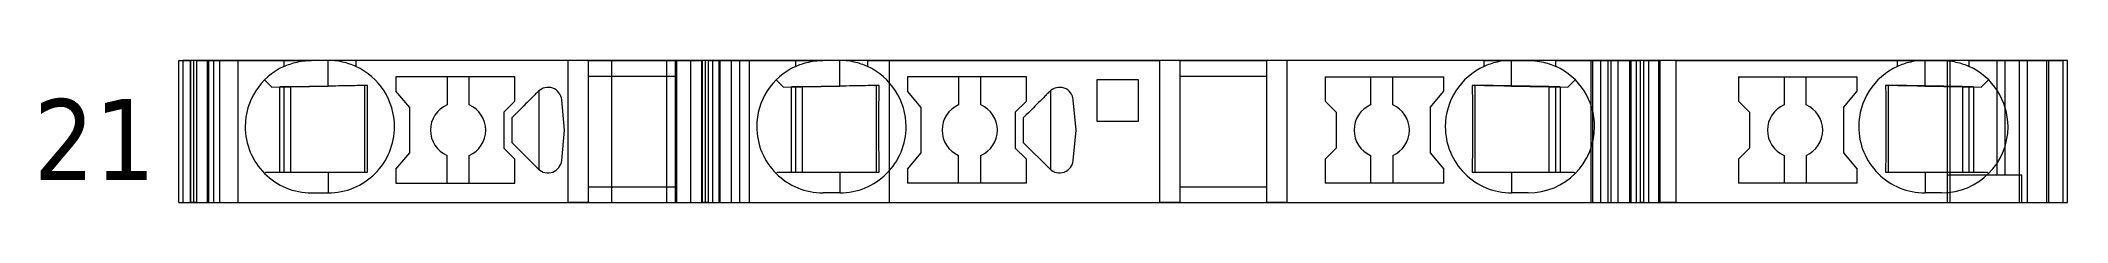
# Model space of a CAD drawing. Header units: millimetres. Extents: x 0 to 2100, y 0 to 1485.
# Drawn here: x 1201.8 to 1275.2, y 497.3 to 502.5 of the extents above; entities that cross this region are included whole.
import ezdxf
from ezdxf.enums import TextEntityAlignment as Align

# ---------------------------------------------------------------- set-up
doc = ezdxf.new("R2010")
doc.units = ezdxf.units.MM
for name, color, linetype, lineweight in [('EPLAN201', 7, 'Continuous', 5), ('EPLAN309', 5, 'Continuous', 5), ('EPLAN310', 5, 'Continuous', 5), ('EPLAN400', 5, 'Continuous', 5), ('EPLAN440', 73, 'Continuous', 5), ('EPLAN451', 7, 'Continuous', 5), ('EPLAN452', 7, 'Continuous', 5), ('EPLAN453', 7, 'Continuous', 5), ('EPLAN493', 5, 'Continuous', 5), ('EPLAN500', 7, 'Continuous', 5), ('EPLAN501', 7, 'Continuous', 5), ('EPLAN502', 7, 'Continuous', 5), ('EPLAN503', 7, 'Continuous', 5), ('EPLAN504', 7, 'Continuous', 5), ('MAIN-1', 7, 'Continuous', 5), ('MAIN-2', 7, 'Continuous', 5)]:
    doc.layers.add(name, color=color, linetype=linetype, lineweight=lineweight)
doc.styles.add('Tahoma', font='')
doc.styles.get('Tahoma').set_extended_font_data('Tahoma')

# ---------------------------------------------------------------- blocks, each defined once
blk = doc.blocks.new('EPLSYM_LibrarySPECIAL_Symbol12_Variant0_Placement8_44')
at = {"layer": 'EPLAN309', "lineweight": 13, "ltscale": 20}
blk.add_lwpolyline([(0, -5.15), (68.15, -5.15), (68.15, 0), (0, 0)], close=True, dxfattribs=at)
at = {"layer": 'EPLAN493', "color": 5, "style": 'Tahoma'}
blk.add_attdef('17_20450', text='', height=2.93475, dxfattribs=at).set_placement((0, -27.293475), align=Align.MIDDLE_RIGHT)
blk = doc.blocks.new('EPLFRAME')
at = {"layer": 'EPLAN201', "linetype": 'Continuous', "lineweight": 25, "ltscale": 4}
for p, q in [((210, 1485), (210, 1460)), ((420, 1485), (420, 1460)), ((630, 1485), (630, 1460)), ((840, 1485), (840, 1460)), ((1050, 1485), (1050, 1460)), ((1260, 1485), (1260, 1460)), ((1470, 1485), (1470, 1460)), ((1680, 1485), (1680, 1460)), ((1890, 1485), (1890, 1460)), ((100, 0), (100, 80)), ((200, 0), (200, 80)), ((360, 0), (360, 80)), ((500, 0), (500, 80)), ((1150, 0), (1150, 80)), ((1500, 0), (1500, 80)), ((1850, 80), (1850, 40)), ((0, 60), (500, 60)), ((2100, 60), (1850, 60)), ((0, 40), (500, 40)), ((1500, 40), (2100, 40)), ((1655, 0), (1655, 40)), ((2000, 0), (2000, 40)), ((0, 20), (920, 20)), ((710, 0), (710, 20)), ((2000, 20), (2100, 20))]:
    blk.add_line(p, q, dxfattribs=at)
at = {"layer": 'EPLAN201', "linetype": 'Continuous', "lineweight": 35, "ltscale": 4}
for p, q in [((0, 1460), (2100, 1460)), ((0, 80), (2100, 80)), ((300, 0), (300, 80)), ((920, 0), (920, 80))]:
    blk.add_line(p, q, dxfattribs=at)
blk.add_lwpolyline([(0, 0), (2100, 0), (2100, 1485), (0, 1485)], close=True, dxfattribs=at)
at = {"layer": 'EPLAN201', "color": 7, "style": 'Tahoma'}
for s, height, p in [('Date', 8.127, (305, 65)), ('=', 9.03, (1855, 65)), ('Ed.', 8.127, (305, 45)), ('+', 9.03, (1855, 45)), ('Appr.', 8.127, (305, 25)), ('Page', 8.127, (2005, 25)), ('Modification', 8.127, (5, 5)), ('Original', 8.127, (305, 5)), ('Replacement of', 8.127, (505, 5)), ('Replaced by', 8.127, (715, 5)), ('Date', 8.127, (105, 5)), ('Name', 8.127, (205, 5)), ('Page', 8.127, (2005, 5))]:
    blk.add_text(s, height=height, dxfattribs=at).set_placement(p)
blk.add_text('/', height=8.127, dxfattribs=at).set_placement((2069.985, 4.987), align=Align.CENTER)
at = {"layer": 'EPLAN451', "color": 7, "style": 'Tahoma'}
for tag, p, height in [('14_10014', (505, 60), 11.287), ('14_10015', (925, 60), 11.287), ('14_10011', (505, 25), 11.287), ('14_10013', (1660, 25), 8.127), ('14_10151', (365, 5), 8.127), ('14_10300', (2075, 5), 8.127)]:
    blk.add_attdef(tag, p, '', height=height, dxfattribs=at)
blk.add_attdef('4_25020', text='', height=8.127, dxfattribs=at).set_placement((2065, 5), align=Align.RIGHT)
at = {"layer": 'EPLAN452', "color": 7, "style": 'Tahoma'}
for tag, p, height in [('4_11041', (5, 85), 11.287), ('4_11071[1]', (5, 65), 8.127), ('4_11074[1]', (105, 65), 8.127), ('4_11070[1]', (205, 65), 8.127), ('4_11024', (365, 65), 8.127), ('4_20132_1001', (1870, 65), 8.127), ('4_11011', (1155, 60), 11.287), ('4_11030', (1505, 60), 11.287), ('4_11071[2]', (5, 45), 8.127), ('4_11074[2]', (105, 45), 8.127), ('4_11070[2]', (205, 45), 8.127), ('4_11022', (365, 45), 8.127), ('4_20134_1001', (1870, 45), 8.127), ('4_11071[3]', (5, 25), 8.127), ('4_11074[3]', (105, 25), 8.127), ('4_11070[3]', (205, 25), 8.127), ('4_11080', (365, 25), 8.127), ('4_11059', (1505, 25), 8.127)]:
    blk.add_attdef(tag, p, '', height=height, dxfattribs=at)
for tag, height, p in [('4_11040', 11.287, (2095, 85)), ('4_11000', 8.127, (2095, 25)), ('4_11085', 8.127, (705, 5)), ('4_11086', 8.127, (915, 5))]:
    blk.add_attdef(tag, text='', height=height, dxfattribs=at).set_placement(p, align=Align.RIGHT)
at = {"layer": 'EPLAN453', "color": 7, "style": 'Tahoma'}
for tag, p in [('53_19005_1', (105, 1465)), ('53_19005', (315, 1465)), ('53_19005_8', (525, 1465)), ('53_19005_6', (735, 1465)), ('53_19005_7', (945, 1465)), ('53_19005_9', (1155, 1465)), ('53_19005_3', (1365, 1465)), ('53_19005_2', (1575, 1465)), ('53_19005_4', (1785, 1465)), ('53_19005_5', (1995, 1465))]:
    blk.add_attdef(tag, text='', height=6.772, dxfattribs=at).set_placement(p, align=Align.BOTTOM_CENTER)
blk = doc.blocks.new('EPLSYM_LibrarySPECIAL_Symbol11_Variant0_Placement8')
at = {"layer": 'EPLAN310', "lineweight": 25, "ltscale": 20}
blk.add_lwpolyline([(0, -740), (550, -740), (550, 0), (0, 0)], close=True, dxfattribs=at)
at = {"layer": 'EPLAN400', "color": 5, "style": 'Tahoma'}
blk.add_attdef('17_20010', text='', height=2.2575, dxfattribs=at).set_placement((-1.5, -0.9515), align=Align.TOP_RIGHT)
at = {"layer": 'EPLAN440', "color": 73, "style": 'Tahoma'}
blk.add_attdef('17_20300', text='', height=1.6254, dxfattribs=at).set_placement((-1.5, -4.57508), align=Align.TOP_RIGHT)
at = {"layer": 'EPLAN500', "color": 7, "style": 'Tahoma'}
blk.add_attdef('17_20027', text='', height=1.6254, dxfattribs=at).set_placement((-1.5, -7.27508), align=Align.TOP_RIGHT)
at = {"layer": 'EPLAN501', "color": 7, "style": 'Tahoma'}
blk.add_attdef('17_20011', text='', height=1.6254, dxfattribs=at).set_placement((-1.5, -12.67508), align=Align.TOP_RIGHT)
at = {"layer": 'EPLAN502', "color": 7, "style": 'Tahoma'}
blk.add_attdef('17_20025', text='', height=1.6254, dxfattribs=at).set_placement((-1.5, -15.37508), align=Align.TOP_RIGHT)
at = {"layer": 'EPLAN503', "color": 7, "style": 'Tahoma'}
blk.add_attdef('17_20024', text='', height=1.6254, dxfattribs=at).set_placement((-1.5, -18.07508), align=Align.TOP_RIGHT)
at = {"layer": 'EPLAN504', "color": 7, "style": 'Tahoma'}
blk.add_attdef('17_20901[1]', text='', height=1.6254, dxfattribs=at).set_placement((-1.5, -9.97508), align=Align.TOP_RIGHT)

msp = doc.modelspace()

# ---------------------------------------------------------------- linework, layer by layer
at = {"layer": 'MAIN-1'}
for p, q in [((1206.85, 502.5), (1207.284, 502.5)), ((1206.85, 497.35), (1206.85, 502.5)), ((1207.393, 502.5), (1207.284, 502.5)), ((1207.284, 497.35), (1207.284, 502.5)), ((1207.501, 502.5), (1207.393, 502.5)), ((1207.393, 497.35), (1207.393, 502.5)), ((1207.501, 502.5), (1210.65, 502.5)), ((1207.501, 497.35), (1207.501, 502.5)), ((1210.65, 502.5), (1211.65, 502.5)), ((1210.65, 502.5), (1210.65, 502.282)), ((1210.65, 502.282), (1210.702, 502.305)), ((1210.702, 502.305), (1210.756, 502.327)), ((1210.756, 502.327), (1210.813, 502.349)), ((1210.813, 502.349), (1210.872, 502.37)), ((1210.872, 502.37), (1210.933, 502.39)), ((1210.933, 502.39), (1210.997, 502.409)), ((1210.997, 502.409), (1211.063, 502.427)), ((1211.063, 502.427), (1211.131, 502.443)), ((1211.131, 502.443), (1211.201, 502.458)), ((1211.201, 502.458), (1211.272, 502.47)), ((1211.272, 502.47), (1211.346, 502.481)), ((1211.346, 502.481), (1211.421, 502.489)), ((1211.421, 502.489), (1211.497, 502.495)), ((1211.497, 502.495), (1211.573, 502.499)), ((1211.573, 502.499), (1211.65, 502.5)), ((1212.25, 502.5), (1211.65, 502.5)), ((1212.327, 502.499), (1212.25, 502.5)), ((1213.25, 502.5), (1212.25, 502.5)), ((1212.25, 501.568), (1212.25, 502.5)), ((1212.403, 502.495), (1212.327, 502.499)), ((1212.479, 502.489), (1212.403, 502.495)), ((1212.554, 502.481), (1212.479, 502.489)), ((1212.628, 502.47), (1212.554, 502.481)), ((1212.699, 502.458), (1212.628, 502.47)), ((1212.769, 502.443), (1212.699, 502.458)), ((1212.837, 502.427), (1212.769, 502.443)), ((1212.903, 502.409), (1212.837, 502.427)), ((1212.967, 502.39), (1212.903, 502.409)), ((1213.028, 502.37), (1212.967, 502.39)), ((1213.087, 502.349), (1213.028, 502.37)), ((1213.144, 502.327), (1213.087, 502.349)), ((1213.198, 502.305), (1213.144, 502.327)), ((1213.25, 502.282), (1213.198, 502.305)), ((1220.932, 502.5), (1213.25, 502.5)), ((1213.25, 502.5), (1213.25, 502.282)), ((1221.65, 502.5), (1220.932, 502.5)), ((1220.932, 497.35), (1220.932, 502.5)), ((1221.65, 502.5), (1224.8, 502.5)), ((1221.65, 502.5), (1221.65, 497.35)), ((1224.8, 502.5), (1225.35, 502.5)), ((1224.8, 502.5), (1224.8, 497.35)), ((1225.35, 502.5), (1225.784, 502.5)), ((1225.35, 502.5), (1225.35, 497.35)), ((1225.893, 502.5), (1225.784, 502.5)), ((1225.784, 497.35), (1225.784, 502.5)), ((1226.001, 502.5), (1225.893, 502.5)), ((1225.893, 497.35), (1225.893, 502.5)), ((1226.001, 502.5), (1229.15, 502.5)), ((1226.001, 497.35), (1226.001, 502.5)), ((1229.15, 502.5), (1230.15, 502.5)), ((1229.15, 502.5), (1229.15, 502.282)), ((1229.15, 502.282), (1229.202, 502.305)), ((1229.202, 502.305), (1229.256, 502.327)), ((1229.256, 502.327), (1229.313, 502.349)), ((1229.313, 502.349), (1229.372, 502.37)), ((1229.372, 502.37), (1229.433, 502.39)), ((1229.433, 502.39), (1229.497, 502.409)), ((1229.497, 502.409), (1229.563, 502.427)), ((1229.563, 502.427), (1229.631, 502.443)), ((1229.631, 502.443), (1229.701, 502.458)), ((1229.701, 502.458), (1229.772, 502.47)), ((1229.772, 502.47), (1229.846, 502.481)), ((1229.846, 502.481), (1229.921, 502.489)), ((1229.921, 502.489), (1229.997, 502.495)), ((1229.997, 502.495), (1230.073, 502.499)), ((1230.073, 502.499), (1230.15, 502.5)), ((1230.75, 502.5), (1230.15, 502.5)), ((1230.827, 502.499), (1230.75, 502.5)), ((1231.75, 502.5), (1230.75, 502.5)), ((1230.75, 501.568), (1230.75, 502.5)), ((1230.903, 502.495), (1230.827, 502.499)), ((1230.979, 502.489), (1230.903, 502.495)), ((1231.054, 502.481), (1230.979, 502.489)), ((1231.128, 502.47), (1231.054, 502.481)), ((1231.199, 502.458), (1231.128, 502.47)), ((1231.269, 502.443), (1231.199, 502.458)), ((1231.337, 502.427), (1231.269, 502.443)), ((1231.403, 502.409), (1231.337, 502.427)), ((1231.467, 502.39), (1231.403, 502.409)), ((1231.528, 502.37), (1231.467, 502.39)), ((1231.587, 502.349), (1231.528, 502.37)), ((1231.644, 502.327), (1231.587, 502.349)), ((1231.698, 502.305), (1231.644, 502.327)), ((1231.75, 502.282), (1231.698, 502.305)), ((1231.75, 502.5), (1242.332, 502.5)), ((1231.75, 502.5), (1231.75, 502.282)), ((1243.05, 502.5), (1242.332, 502.5)), ((1242.332, 497.35), (1242.332, 502.5)), ((1243.05, 502.5), (1246.2, 502.5)), ((1243.05, 502.5), (1243.05, 497.35)), ((1246.919, 502.5), (1246.2, 502.5)), ((1246.2, 497.35), (1246.2, 502.5)), ((1254.05, 502.5), (1246.919, 502.5)), ((1246.919, 502.5), (1246.919, 497.35)), ((1254.05, 502.5), (1255.05, 502.5)), ((1254.05, 502.282), (1254.05, 502.5)), ((1254.102, 502.305), (1254.05, 502.282)), ((1254.156, 502.327), (1254.102, 502.305)), ((1254.213, 502.349), (1254.156, 502.327)), ((1254.272, 502.37), (1254.213, 502.349)), ((1254.333, 502.39), (1254.272, 502.37)), ((1254.397, 502.409), (1254.333, 502.39)), ((1254.463, 502.427), (1254.397, 502.409)), ((1254.531, 502.443), (1254.463, 502.427)), ((1254.601, 502.458), (1254.531, 502.443)), ((1254.673, 502.47), (1254.601, 502.458)), ((1254.746, 502.481), (1254.673, 502.47)), ((1254.821, 502.489), (1254.746, 502.481)), ((1254.897, 502.495), (1254.821, 502.489)), ((1254.973, 502.499), (1254.897, 502.495)), ((1255.05, 502.5), (1254.973, 502.499)), ((1255.05, 501.568), (1255.05, 502.5)), ((1255.05, 502.5), (1255.65, 502.5)), ((1255.65, 502.5), (1255.732, 502.499)), ((1256.65, 502.5), (1255.65, 502.5)), ((1255.732, 502.499), (1255.814, 502.494)), ((1255.814, 502.494), (1255.896, 502.487)), ((1255.896, 502.487), (1255.975, 502.478)), ((1255.975, 502.478), (1256.053, 502.466)), ((1256.053, 502.466), (1256.13, 502.452)), ((1256.13, 502.452), (1256.204, 502.435)), ((1256.204, 502.435), (1256.275, 502.417)), ((1256.275, 502.417), (1256.345, 502.397)), ((1256.345, 502.397), (1256.411, 502.376)), ((1256.411, 502.376), (1256.475, 502.354)), ((1256.475, 502.354), (1256.536, 502.331)), ((1256.536, 502.331), (1256.594, 502.306)), ((1256.594, 502.306), (1256.65, 502.282)), ((1256.65, 502.5), (1259.704, 502.5)), ((1256.65, 502.282), (1256.65, 502.5)), ((1259.832, 502.5), (1259.704, 502.5)), ((1259.704, 497.35), (1259.704, 502.5)), ((1259.832, 502.5), (1260.367, 502.5)), ((1259.832, 497.35), (1259.832, 502.5)), ((1261, 502.5), (1260.367, 502.5)), ((1260.367, 497.35), (1260.367, 502.5)), ((1261, 502.5), (1269, 502.5)), ((1261, 497.35), (1261, 502.5)), ((1269, 502.5), (1270, 502.5)), ((1269, 502.282), (1269, 502.5)), ((1269.052, 502.305), (1269, 502.282)), ((1269.106, 502.327), (1269.052, 502.305)), ((1269.163, 502.349), (1269.106, 502.327)), ((1269.222, 502.37), (1269.163, 502.349)), ((1269.283, 502.39), (1269.222, 502.37)), ((1269.347, 502.409), (1269.283, 502.39)), ((1269.413, 502.427), (1269.347, 502.409)), ((1269.481, 502.443), (1269.413, 502.427)), ((1269.551, 502.458), (1269.481, 502.443)), ((1269.622, 502.47), (1269.551, 502.458)), ((1269.696, 502.481), (1269.622, 502.47)), ((1269.771, 502.489), (1269.696, 502.481)), ((1269.847, 502.495), (1269.771, 502.489)), ((1269.923, 502.499), (1269.847, 502.495)), ((1270, 502.5), (1269.923, 502.499)), ((1270, 501.568), (1270, 502.5)), ((1270, 502.5), (1270.6, 502.5)), ((1270.6, 502.5), (1270.677, 502.499)), ((1271.6, 502.5), (1270.6, 502.5)), ((1270.677, 502.499), (1270.753, 502.495)), ((1270.753, 502.495), (1270.829, 502.489)), ((1270.829, 502.489), (1270.904, 502.481)), ((1270.904, 502.481), (1270.978, 502.47)), ((1270.978, 502.47), (1271.049, 502.458)), ((1271.049, 502.458), (1271.119, 502.443)), ((1271.119, 502.443), (1271.187, 502.427)), ((1271.187, 502.427), (1271.253, 502.409)), ((1271.253, 502.409), (1271.317, 502.39)), ((1271.317, 502.39), (1271.378, 502.37)), ((1271.378, 502.37), (1271.437, 502.349)), ((1271.437, 502.349), (1271.494, 502.327)), ((1271.494, 502.327), (1271.548, 502.305)), ((1271.548, 502.305), (1271.6, 502.282)), ((1271.6, 502.5), (1275, 502.5)), ((1271.6, 502.282), (1271.6, 502.5)), ((1275, 497.35), (1275, 502.5)), ((1209.953, 501.797), (1210.217, 501.533)), ((1210.217, 501.533), (1212.25, 501.568)), ((1210.5, 498.45), (1210.5, 501.538)), ((1210.65, 501.54), (1210.65, 498.45)), ((1210.9, 498.45), (1210.9, 501.545)), ((1212.345, 501.57), (1212.25, 501.568)), ((1212.438, 501.571), (1212.345, 501.57)), ((1212.53, 501.573), (1212.438, 501.571)), ((1212.618, 501.575), (1212.53, 501.573)), ((1212.703, 501.576), (1212.618, 501.575)), ((1212.786, 501.577), (1212.703, 501.576)), ((1212.865, 501.579), (1212.786, 501.577)), ((1212.943, 501.58), (1212.865, 501.579)), ((1213.017, 501.581), (1212.943, 501.58)), ((1213.09, 501.582), (1213.017, 501.581)), ((1213.16, 501.584), (1213.09, 501.582)), ((1213.229, 501.585), (1213.16, 501.584)), ((1213.297, 501.586), (1213.229, 501.585)), ((1213.363, 501.587), (1213.297, 501.586)), ((1213.428, 501.588), (1213.363, 501.587)), ((1213.491, 501.589), (1213.428, 501.588)), ((1213.554, 501.59), (1213.491, 501.589)), ((1213.615, 501.591), (1213.554, 501.59)), ((1213.579, 498.45), (1213.579, 501.591)), ((1213.676, 501.592), (1213.615, 501.591)), ((1213.674, 501.377), (1213.675, 501.45)), ((1213.675, 501.45), (1213.676, 501.522)), ((1213.676, 501.522), (1213.676, 501.592)), ((1214.7, 501.9), (1214.7, 501.389)), ((1219, 501.9), (1214.7, 501.9)), ((1215.2, 500.793), (1214.7, 501.389)), ((1216.55, 501.9), (1216.55, 500.892)), ((1217.35, 500.892), (1217.35, 501.9)), ((1219, 501.029), (1219, 501.9)), ((1219.867, 501.398), (1219.867, 498.552)), ((1221.65, 501.925), (1224.8, 501.925)), ((1228.453, 501.797), (1228.717, 501.533)), ((1228.717, 501.533), (1230.75, 501.568)), ((1229, 498.45), (1229, 501.538)), ((1229.15, 501.54), (1229.15, 498.45)), ((1229.4, 498.45), (1229.4, 501.545)), ((1230.87, 501.57), (1230.75, 501.568)), ((1230.987, 501.572), (1230.87, 501.57)), ((1231.1, 501.574), (1230.987, 501.572)), ((1231.209, 501.576), (1231.1, 501.574)), ((1231.313, 501.578), (1231.209, 501.576)), ((1231.412, 501.579), (1231.313, 501.578)), ((1231.507, 501.581), (1231.412, 501.579)), ((1231.599, 501.583), (1231.507, 501.581)), ((1231.688, 501.584), (1231.599, 501.583)), ((1231.774, 501.586), (1231.688, 501.584)), ((1231.858, 501.587), (1231.774, 501.586)), ((1231.94, 501.588), (1231.858, 501.587)), ((1232.02, 501.59), (1231.94, 501.588)), ((1232.099, 501.591), (1232.02, 501.59)), ((1232.079, 498.45), (1232.079, 501.591)), ((1232.176, 501.592), (1232.099, 501.591)), ((1232.174, 501.377), (1232.175, 501.45)), ((1232.175, 501.45), (1232.176, 501.522)), ((1232.176, 501.522), (1232.176, 501.592)), ((1233.2, 501.9), (1233.2, 501.389)), ((1237.5, 501.9), (1233.2, 501.9)), ((1233.7, 500.793), (1233.2, 501.389)), ((1235.05, 501.9), (1235.05, 500.892)), ((1235.85, 500.892), (1235.85, 501.9)), ((1237.5, 501.029), (1237.5, 501.9)), ((1238.367, 501.398), (1238.367, 498.552)), ((1240.05, 501.8), (1240.05, 500.3)), ((1241.55, 501.8), (1240.05, 501.8)), ((1241.55, 500.3), (1241.55, 501.8)), ((1243.05, 501.925), (1246.2, 501.925)), ((1248.3, 501.9), (1248.3, 501.029)), ((1248.3, 501.9), (1252.6, 501.9)), ((1249.95, 501.9), (1249.95, 500.892)), ((1250.75, 500.892), (1250.75, 501.9)), ((1252.1, 500.793), (1252.6, 501.389)), ((1252.6, 501.389), (1252.6, 501.9)), ((1253.624, 501.592), (1253.625, 501.522)), ((1253.685, 501.591), (1253.624, 501.592)), ((1253.625, 501.522), (1253.625, 501.45)), ((1253.625, 501.45), (1253.626, 501.377)), ((1253.746, 501.59), (1253.685, 501.591)), ((1253.721, 501.591), (1253.721, 498.45)), ((1253.809, 501.589), (1253.746, 501.59)), ((1253.873, 501.588), (1253.809, 501.589)), ((1253.937, 501.587), (1253.873, 501.588)), ((1254.003, 501.586), (1253.937, 501.587)), ((1254.071, 501.585), (1254.003, 501.586)), ((1254.14, 501.584), (1254.071, 501.585)), ((1254.21, 501.582), (1254.14, 501.584)), ((1254.283, 501.581), (1254.21, 501.582)), ((1254.358, 501.58), (1254.283, 501.581)), ((1254.435, 501.579), (1254.358, 501.58)), ((1254.514, 501.577), (1254.435, 501.579)), ((1254.597, 501.576), (1254.514, 501.577)), ((1254.682, 501.575), (1254.597, 501.576)), ((1254.771, 501.573), (1254.682, 501.575)), ((1254.862, 501.571), (1254.771, 501.573)), ((1254.955, 501.57), (1254.862, 501.571)), ((1255.05, 501.568), (1254.955, 501.57)), ((1255.05, 501.568), (1257.083, 501.533)), ((1256.4, 501.545), (1256.4, 498.45)), ((1256.65, 498.45), (1256.65, 501.54)), ((1256.8, 501.538), (1256.8, 498.45)), ((1257.083, 501.533), (1257.347, 501.797)), ((1263.25, 501.9), (1263.25, 501.029)), ((1263.25, 501.9), (1267.55, 501.9)), ((1264.9, 501.9), (1264.9, 500.892)), ((1265.7, 500.892), (1265.7, 501.9)), ((1267.05, 500.793), (1267.55, 501.389)), ((1267.55, 501.389), (1267.55, 501.9)), ((1268.574, 501.592), (1268.574, 501.522)), ((1268.635, 501.591), (1268.574, 501.592)), ((1268.574, 501.522), (1268.575, 501.45)), ((1268.575, 501.45), (1268.576, 501.377)), ((1268.696, 501.59), (1268.635, 501.591)), ((1268.671, 501.591), (1268.671, 498.45)), ((1268.759, 501.589), (1268.696, 501.59)), ((1268.822, 501.588), (1268.759, 501.589)), ((1268.887, 501.587), (1268.822, 501.588)), ((1268.953, 501.586), (1268.887, 501.587)), ((1269.021, 501.585), (1268.953, 501.586)), ((1269.09, 501.584), (1269.021, 501.585)), ((1269.16, 501.582), (1269.09, 501.584)), ((1269.233, 501.581), (1269.16, 501.582)), ((1269.307, 501.58), (1269.233, 501.581)), ((1269.385, 501.579), (1269.307, 501.58)), ((1269.464, 501.577), (1269.385, 501.579)), ((1269.547, 501.576), (1269.464, 501.577)), ((1269.632, 501.575), (1269.547, 501.576)), ((1269.72, 501.573), (1269.632, 501.575)), ((1269.812, 501.571), (1269.72, 501.573)), ((1269.905, 501.57), (1269.812, 501.571)), ((1270, 501.568), (1269.905, 501.57)), ((1270, 501.568), (1272.033, 501.533)), ((1271.35, 501.545), (1271.35, 498.45)), ((1271.6, 498.45), (1271.6, 501.54)), ((1271.75, 501.538), (1271.75, 498.45)), ((1272.033, 501.533), (1272.297, 501.797)), ((1213.668, 500.632), (1213.669, 500.726)), ((1213.669, 500.817), (1213.67, 500.904)), ((1213.669, 500.726), (1213.669, 500.817)), ((1213.67, 500.988), (1213.671, 501.07)), ((1213.67, 500.904), (1213.67, 500.988)), ((1213.671, 501.07), (1213.672, 501.149)), ((1213.672, 501.149), (1213.673, 501.227)), ((1213.673, 501.303), (1213.674, 501.377)), ((1213.673, 501.227), (1213.673, 501.303)), ((1215.2, 499.157), (1215.2, 500.793)), ((1218.6, 500.629), (1219, 501.029)), ((1219.158, 500.69), (1219.072, 500.604)), ((1219.242, 500.774), (1219.158, 500.69)), ((1219.323, 500.856), (1219.242, 500.774)), ((1219.402, 500.934), (1219.323, 500.856)), ((1219.443, 500.975), (1219.402, 500.934)), ((1219.483, 501.015), (1219.443, 500.975)), ((1219.521, 501.053), (1219.483, 501.015)), ((1219.558, 501.09), (1219.521, 501.053)), ((1219.594, 501.126), (1219.558, 501.09)), ((1219.627, 501.159), (1219.594, 501.126)), ((1219.658, 501.191), (1219.627, 501.159)), ((1219.69, 501.222), (1219.658, 501.191)), ((1219.721, 501.253), (1219.69, 501.222)), ((1219.752, 501.285), (1219.721, 501.253)), ((1219.784, 501.316), (1219.752, 501.285)), ((1219.815, 501.347), (1219.784, 501.316)), ((1219.846, 501.379), (1219.815, 501.347)), ((1220.802, 499.975), (1220.698, 501.072)), ((1232.168, 500.632), (1232.169, 500.726)), ((1232.169, 500.817), (1232.17, 500.904)), ((1232.169, 500.726), (1232.169, 500.817)), ((1232.17, 500.988), (1232.171, 501.07)), ((1232.17, 500.904), (1232.17, 500.988)), ((1232.171, 501.07), (1232.172, 501.149)), ((1232.172, 501.149), (1232.173, 501.227)), ((1232.173, 501.303), (1232.174, 501.377)), ((1232.173, 501.227), (1232.173, 501.303)), ((1233.7, 499.157), (1233.7, 500.793)), ((1237.1, 500.629), (1237.5, 501.029)), ((1237.658, 500.69), (1237.572, 500.604)), ((1237.742, 500.774), (1237.658, 500.69)), ((1237.823, 500.856), (1237.742, 500.774)), ((1237.902, 500.934), (1237.823, 500.856)), ((1237.943, 500.975), (1237.902, 500.934)), ((1237.983, 501.015), (1237.943, 500.975)), ((1238.021, 501.053), (1237.983, 501.015)), ((1238.058, 501.09), (1238.021, 501.053)), ((1238.094, 501.126), (1238.058, 501.09)), ((1238.127, 501.159), (1238.094, 501.126)), ((1238.158, 501.191), (1238.127, 501.159)), ((1238.19, 501.222), (1238.158, 501.191)), ((1238.221, 501.253), (1238.19, 501.222)), ((1238.252, 501.285), (1238.221, 501.253)), ((1238.284, 501.316), (1238.252, 501.285)), ((1238.315, 501.347), (1238.284, 501.316)), ((1238.346, 501.379), (1238.315, 501.347)), ((1239.302, 499.975), (1239.198, 501.072)), ((1248.7, 500.629), (1248.3, 501.029)), ((1252.1, 500.793), (1252.1, 499.157)), ((1253.626, 501.377), (1253.627, 501.303)), ((1253.627, 501.303), (1253.628, 501.227)), ((1253.628, 501.227), (1253.628, 501.149)), ((1253.628, 501.149), (1253.629, 501.07)), ((1253.629, 501.07), (1253.63, 500.988)), ((1253.63, 500.988), (1253.63, 500.904)), ((1253.63, 500.904), (1253.631, 500.817)), ((1253.631, 500.817), (1253.631, 500.726)), ((1253.631, 500.726), (1253.632, 500.632)), ((1263.65, 500.629), (1263.25, 501.029)), ((1267.05, 500.793), (1267.05, 499.157)), ((1268.576, 501.377), (1268.577, 501.303)), ((1268.577, 501.303), (1268.577, 501.227)), ((1268.577, 501.227), (1268.578, 501.149)), ((1268.578, 501.149), (1268.579, 501.07)), ((1268.579, 501.07), (1268.58, 500.988)), ((1268.58, 500.988), (1268.58, 500.904)), ((1268.58, 500.904), (1268.581, 500.817)), ((1268.581, 500.817), (1268.581, 500.726)), ((1268.581, 500.726), (1268.582, 500.632)), ((1213.667, 500.431), (1213.668, 500.534)), ((1213.667, 500.324), (1213.667, 500.431)), ((1213.667, 500.213), (1213.667, 500.324)), ((1213.667, 500.1), (1213.667, 500.213)), ((1213.667, 499.979), (1213.667, 500.1)), ((1213.667, 499.861), (1213.667, 499.979)), ((1213.668, 500.534), (1213.668, 500.632)), ((1218.6, 500.629), (1218.6, 499.321)), ((1218.986, 500.518), (1218.9, 500.432)), ((1218.9, 500.302), (1218.9, 500.432)), ((1218.9, 500.171), (1218.9, 500.302)), ((1218.9, 500.04), (1218.9, 500.171)), ((1218.9, 499.91), (1218.9, 500.04)), ((1219.072, 500.604), (1218.986, 500.518)), ((1220.698, 498.878), (1220.802, 499.975)), ((1232.167, 500.431), (1232.168, 500.534)), ((1232.167, 500.324), (1232.167, 500.431)), ((1232.167, 500.213), (1232.167, 500.324)), ((1232.167, 500.1), (1232.167, 500.213)), ((1232.167, 499.979), (1232.167, 500.1)), ((1232.167, 499.861), (1232.167, 499.979)), ((1232.168, 500.534), (1232.168, 500.632)), ((1237.1, 500.629), (1237.1, 499.321)), ((1237.486, 500.518), (1237.4, 500.432)), ((1237.4, 500.302), (1237.4, 500.432)), ((1237.4, 500.171), (1237.4, 500.302)), ((1237.4, 500.04), (1237.4, 500.171)), ((1237.4, 499.91), (1237.4, 500.04)), ((1237.572, 500.604), (1237.486, 500.518)), ((1239.198, 498.878), (1239.302, 499.975)), ((1240.05, 500.3), (1241.55, 500.3)), ((1248.7, 500.629), (1248.7, 499.321)), ((1253.632, 500.632), (1253.633, 500.534)), ((1253.633, 500.534), (1253.633, 500.431)), ((1253.633, 500.431), (1253.633, 500.324)), ((1253.633, 500.324), (1253.633, 500.213)), ((1253.633, 500.213), (1253.634, 500.1)), ((1253.634, 500.1), (1253.633, 499.979)), ((1253.633, 499.979), (1253.633, 499.861)), ((1263.65, 500.629), (1263.65, 499.321)), ((1268.582, 500.632), (1268.582, 500.534)), ((1268.582, 500.534), (1268.583, 500.431)), ((1268.583, 500.431), (1268.583, 500.324)), ((1268.583, 500.324), (1268.583, 500.213)), ((1268.583, 500.213), (1268.583, 500.1)), ((1268.583, 500.1), (1268.583, 499.979)), ((1268.583, 499.979), (1268.583, 499.861)), ((1213.667, 499.747), (1213.667, 499.861)), ((1213.668, 499.638), (1213.667, 499.747)), ((1213.668, 499.534), (1213.668, 499.638)), ((1213.669, 499.434), (1213.668, 499.534)), ((1213.669, 499.339), (1213.669, 499.434)), ((1213.67, 499.248), (1213.669, 499.339)), ((1213.671, 499.159), (1213.67, 499.248)), ((1219, 498.921), (1218.6, 499.321)), ((1218.9, 499.779), (1218.9, 499.91)), ((1218.9, 499.648), (1218.9, 499.779)), ((1218.9, 499.518), (1218.9, 499.648)), ((1218.9, 499.518), (1219.846, 498.571)), ((1232.167, 499.747), (1232.167, 499.861)), ((1232.168, 499.638), (1232.167, 499.747)), ((1232.168, 499.534), (1232.168, 499.638)), ((1232.169, 499.434), (1232.168, 499.534)), ((1232.169, 499.339), (1232.169, 499.434)), ((1232.17, 499.248), (1232.169, 499.339)), ((1232.171, 499.159), (1232.17, 499.248)), ((1237.5, 498.921), (1237.1, 499.321)), ((1237.4, 499.779), (1237.4, 499.91)), ((1237.4, 499.648), (1237.4, 499.779)), ((1237.4, 499.518), (1237.4, 499.648)), ((1237.4, 499.518), (1238.346, 498.571)), ((1248.7, 499.321), (1248.3, 498.921)), ((1253.63, 499.248), (1253.629, 499.159)), ((1253.631, 499.339), (1253.63, 499.248)), ((1253.632, 499.534), (1253.631, 499.434)), ((1253.631, 499.434), (1253.631, 499.339)), ((1253.633, 499.747), (1253.632, 499.638)), ((1253.632, 499.638), (1253.632, 499.534)), ((1253.633, 499.861), (1253.633, 499.747)), ((1263.65, 499.321), (1263.25, 498.921)), ((1268.58, 499.248), (1268.579, 499.159)), ((1268.581, 499.339), (1268.58, 499.248)), ((1268.582, 499.534), (1268.581, 499.434)), ((1268.581, 499.434), (1268.581, 499.339)), ((1268.583, 499.747), (1268.582, 499.638)), ((1268.582, 499.638), (1268.582, 499.534)), ((1268.583, 499.861), (1268.583, 499.747)), ((1213.672, 499.073), (1213.671, 499.159)), ((1213.672, 498.99), (1213.672, 499.073)), ((1213.673, 498.908), (1213.672, 498.99)), ((1213.674, 498.829), (1213.673, 498.908)), ((1213.675, 498.75), (1213.674, 498.829)), ((1213.676, 498.674), (1213.675, 498.75)), ((1213.676, 498.598), (1213.676, 498.674)), ((1213.677, 498.524), (1213.676, 498.598)), ((1213.678, 498.45), (1213.677, 498.524)), ((1214.7, 498.561), (1215.2, 499.157)), ((1214.7, 498.561), (1214.7, 498.05)), ((1216.55, 498.05), (1216.55, 499.058)), ((1217.35, 498.05), (1217.35, 499.058)), ((1219, 498.05), (1219, 498.921)), ((1232.172, 499.073), (1232.171, 499.159)), ((1232.172, 498.99), (1232.172, 499.073)), ((1232.173, 498.908), (1232.172, 498.99)), ((1232.174, 498.829), (1232.173, 498.908)), ((1232.175, 498.75), (1232.174, 498.829)), ((1232.176, 498.674), (1232.175, 498.75)), ((1232.176, 498.598), (1232.176, 498.674)), ((1232.177, 498.524), (1232.176, 498.598)), ((1232.178, 498.45), (1232.177, 498.524)), ((1233.2, 498.561), (1233.7, 499.157)), ((1233.2, 498.561), (1233.2, 498.05)), ((1235.05, 498.05), (1235.05, 499.058)), ((1235.85, 498.05), (1235.85, 499.058)), ((1237.5, 498.05), (1237.5, 498.921)), ((1248.3, 498.921), (1248.3, 498.05)), ((1249.95, 499.058), (1249.95, 498.05)), ((1250.75, 499.058), (1250.75, 498.05)), ((1252.1, 499.157), (1252.6, 498.561)), ((1252.6, 498.05), (1252.6, 498.561)), ((1253.623, 498.524), (1253.622, 498.45)), ((1253.624, 498.598), (1253.623, 498.524)), ((1253.625, 498.75), (1253.624, 498.674)), ((1253.624, 498.674), (1253.624, 498.598)), ((1253.626, 498.829), (1253.625, 498.75)), ((1253.627, 498.908), (1253.626, 498.829)), ((1253.628, 498.99), (1253.627, 498.908)), ((1253.629, 499.159), (1253.628, 499.073)), ((1253.628, 499.073), (1253.628, 498.99)), ((1263.25, 498.921), (1263.25, 498.05)), ((1264.9, 499.058), (1264.9, 498.05)), ((1265.7, 499.058), (1265.7, 498.05)), ((1267.05, 499.157), (1267.55, 498.561)), ((1267.55, 498.05), (1267.55, 498.561)), ((1268.573, 498.524), (1268.572, 498.45)), ((1268.574, 498.598), (1268.573, 498.524)), ((1268.575, 498.75), (1268.574, 498.674)), ((1268.574, 498.674), (1268.574, 498.598)), ((1268.576, 498.829), (1268.575, 498.75)), ((1268.577, 498.908), (1268.576, 498.829)), ((1268.578, 498.99), (1268.577, 498.908)), ((1268.579, 499.159), (1268.578, 499.073)), ((1268.578, 499.073), (1268.578, 498.99)), ((1210, 498.45), (1209.953, 498.403)), ((1210, 498.45), (1212.25, 498.45)), ((1212.25, 498.45), (1212.342, 498.45)), ((1212.25, 498.45), (1212.25, 497.7)), ((1212.342, 498.45), (1212.433, 498.45)), ((1212.433, 498.45), (1212.523, 498.45)), ((1212.523, 498.45), (1212.61, 498.45)), ((1212.61, 498.45), (1212.695, 498.45)), ((1212.695, 498.45), (1212.778, 498.45)), ((1212.778, 498.45), (1212.858, 498.45)), ((1212.858, 498.45), (1212.936, 498.45)), ((1212.936, 498.45), (1213.011, 498.45)), ((1213.011, 498.45), (1213.085, 498.45)), ((1213.085, 498.45), (1213.157, 498.45)), ((1213.157, 498.45), (1213.226, 498.45)), ((1213.226, 498.45), (1213.295, 498.45)), ((1213.295, 498.45), (1213.361, 498.45)), ((1213.361, 498.45), (1213.427, 498.45)), ((1213.427, 498.45), (1213.491, 498.45)), ((1213.491, 498.45), (1213.555, 498.45)), ((1213.555, 498.45), (1213.617, 498.45)), ((1213.617, 498.45), (1213.678, 498.45)), ((1214.7, 498.05), (1219, 498.05)), ((1221.65, 497.925), (1224.8, 497.925)), ((1228.5, 498.45), (1228.453, 498.403)), ((1228.5, 498.45), (1230.75, 498.45)), ((1230.75, 498.45), (1230.842, 498.45)), ((1230.75, 498.45), (1230.75, 497.7)), ((1230.842, 498.45), (1230.933, 498.45)), ((1230.933, 498.45), (1231.023, 498.45)), ((1231.023, 498.45), (1231.11, 498.45)), ((1231.11, 498.45), (1231.195, 498.45)), ((1231.195, 498.45), (1231.278, 498.45)), ((1231.278, 498.45), (1231.358, 498.45)), ((1231.358, 498.45), (1231.436, 498.45)), ((1231.436, 498.45), (1231.511, 498.45)), ((1231.511, 498.45), (1231.585, 498.45)), ((1231.585, 498.45), (1231.657, 498.45)), ((1231.657, 498.45), (1231.726, 498.45)), ((1231.726, 498.45), (1231.795, 498.45)), ((1231.795, 498.45), (1231.861, 498.45)), ((1231.861, 498.45), (1231.927, 498.45)), ((1231.927, 498.45), (1231.991, 498.45)), ((1231.991, 498.45), (1232.055, 498.45)), ((1232.055, 498.45), (1232.117, 498.45)), ((1232.117, 498.45), (1232.178, 498.45)), ((1237.5, 498.05), (1233.2, 498.05)), ((1243.05, 497.925), (1246.2, 497.925)), ((1252.6, 498.05), (1248.3, 498.05)), ((1253.622, 498.45), (1253.683, 498.45)), ((1253.683, 498.45), (1253.746, 498.45)), ((1253.746, 498.45), (1253.809, 498.45)), ((1253.809, 498.45), (1253.873, 498.45)), ((1253.873, 498.45), (1253.939, 498.45)), ((1253.939, 498.45), (1254.005, 498.45)), ((1254.005, 498.45), (1254.074, 498.45)), ((1254.074, 498.45), (1254.144, 498.45)), ((1254.144, 498.45), (1254.215, 498.45)), ((1254.215, 498.45), (1254.289, 498.45)), ((1254.289, 498.45), (1254.364, 498.45)), ((1254.364, 498.45), (1254.442, 498.45)), ((1254.442, 498.45), (1254.522, 498.45)), ((1254.522, 498.45), (1254.605, 498.45)), ((1254.605, 498.45), (1254.69, 498.45)), ((1254.69, 498.45), (1254.778, 498.45)), ((1254.778, 498.45), (1254.867, 498.45)), ((1254.867, 498.45), (1254.958, 498.45)), ((1254.958, 498.45), (1255.05, 498.45)), ((1255.05, 498.45), (1257.3, 498.45)), ((1255.05, 498.45), (1255.05, 497.7)), ((1257.347, 498.403), (1257.3, 498.45)), ((1267.55, 498.05), (1263.25, 498.05)), ((1268.572, 498.45), (1268.633, 498.45)), ((1268.633, 498.45), (1268.695, 498.45)), ((1268.695, 498.45), (1268.759, 498.45)), ((1268.759, 498.45), (1268.823, 498.45)), ((1268.823, 498.45), (1268.889, 498.45)), ((1268.889, 498.45), (1268.955, 498.45)), ((1268.955, 498.45), (1269.024, 498.45)), ((1269.024, 498.45), (1269.093, 498.45)), ((1269.093, 498.45), (1269.165, 498.45)), ((1269.165, 498.45), (1269.239, 498.45)), ((1269.239, 498.45), (1269.314, 498.45)), ((1269.314, 498.45), (1269.392, 498.45)), ((1269.392, 498.45), (1269.472, 498.45)), ((1269.472, 498.45), (1269.555, 498.45)), ((1269.555, 498.45), (1269.64, 498.45)), ((1269.64, 498.45), (1269.727, 498.45)), ((1269.727, 498.45), (1269.817, 498.45)), ((1269.817, 498.45), (1269.908, 498.45)), ((1269.908, 498.45), (1270, 498.45)), ((1270, 498.45), (1270, 497.7)), ((1270, 498.45), (1272.25, 498.45)), ((1272.297, 498.403), (1272.25, 498.45)), ((1206.85, 497.35), (1207.284, 497.35)), ((1207.393, 497.35), (1207.284, 497.35)), ((1207.501, 497.35), (1207.393, 497.35)), ((1207.501, 497.35), (1220.932, 497.35)), ((1211.65, 497.7), (1212.25, 497.7)), ((1221.65, 497.35), (1220.932, 497.35)), ((1221.65, 497.35), (1224.8, 497.35)), ((1224.8, 497.35), (1225.35, 497.35)), ((1225.35, 497.35), (1225.784, 497.35)), ((1225.893, 497.35), (1225.784, 497.35)), ((1226.001, 497.35), (1225.893, 497.35)), ((1226.001, 497.35), (1242.332, 497.35)), ((1230.75, 497.7), (1230.15, 497.7)), ((1243.05, 497.35), (1242.332, 497.35)), ((1243.05, 497.35), (1246.2, 497.35)), ((1246.919, 497.35), (1246.2, 497.35)), ((1246.919, 497.35), (1259.704, 497.35)), ((1255.65, 497.7), (1255.05, 497.7)), ((1258.544, 497.35), (1258.544, 497.35)), ((1258.65, 497.35), (1258.65, 497.35)), ((1259.832, 497.35), (1259.704, 497.35)), ((1259.832, 497.35), (1260.367, 497.35)), ((1261, 497.35), (1260.367, 497.35)), ((1261, 497.35), (1275, 497.35)), ((1270.6, 497.7), (1270, 497.7)), ((1273.5, 497.35), (1273.5, 497.35))]:
    msp.add_line(p, q, dxfattribs=at)
for centre, radius, start, end in [((1211.65, 500.1), 2.4, 114.62435, 179.99998), ((1212.25, 500.1), 2.4, 0.00002, 65.37565), ((1230.15, 500.1), 2.4, 114.62435, 179.99998), ((1230.75, 500.1), 2.4, 0.00002, 65.37565), ((1255.05, 500.1), 2.4, 114.62435, 179.99998), ((1255.65, 500.1), 2.4, 0.00002, 65.37565), ((1270, 500.1), 2.4, 114.62435, 179.99998), ((1270.6, 500.1), 2.4, 0.00002, 65.37565), ((1220.2, 501.025), 0.5, 5.44037, 134.99999), ((1238.7, 501.025), 0.5, 5.44037, 134.99999), ((1216.95, 499.975), 1, 113.57819, 179.99998), ((1216.95, 499.975), 1, 0.00002, 66.42181), ((1235.45, 499.975), 1, 113.57819, 179.99998), ((1235.45, 499.975), 1, 0.00002, 66.42181), ((1250.35, 499.975), 1, 113.57819, 179.99998), ((1250.35, 499.975), 1, 0.00002, 66.42181), ((1265.3, 499.975), 1, 113.57819, 179.99998), ((1265.3, 499.975), 1, 0.00002, 66.42181), ((1211.65, 500.1), 2.4, 179.99998, 269.99998), ((1212.25, 500.1), 2.4, 269.99998, 0.00002), ((1216.95, 499.975), 1, 179.99998, 246.42183), ((1216.95, 499.975), 1, 293.57817, 0.00002), ((1230.15, 500.1), 2.4, 179.99998, 269.99998), ((1230.75, 500.1), 2.4, 269.99998, 0.00002), ((1235.45, 499.975), 1, 179.99998, 246.42183), ((1235.45, 499.975), 1, 293.57817, 0.00002), ((1250.35, 499.975), 1, 179.99998, 246.42183), ((1250.35, 499.975), 1, 293.57817, 0.00002), ((1255.05, 500.1), 2.4, 179.99998, 270.00002), ((1255.65, 500.1), 2.4, 270.00002, 0.00002), ((1265.3, 499.975), 1, 179.99998, 246.42183), ((1265.3, 499.975), 1, 293.57817, 0.00002), ((1270, 500.1), 2.4, 179.99998, 270.00002), ((1270.6, 500.1), 2.4, 270.00002, 0.00002), ((1220.2, 498.925), 0.5, 224.99997, 354.55961), ((1238.7, 498.925), 0.5, 224.99997, 354.55961)]:
    msp.add_arc(centre, radius, start, end, dxfattribs=at)
at = {"layer": 'MAIN-2'}
for p, q in [((1207.256, 502.5), (1207.256, 497.35)), ((1207.889, 497.35), (1207.889, 502.5)), ((1207.917, 502.5), (1207.917, 497.35)), ((1208.102, 502.5), (1208.102, 497.35)), ((1208.32, 502.5), (1208.32, 497.35)), ((1208.981, 502.5), (1208.981, 497.35)), ((1222.506, 497.35), (1222.506, 502.5)), ((1224.491, 502.5), (1224.491, 497.35)), ((1224.85, 502.5), (1224.85, 497.35)), ((1225.756, 502.5), (1225.756, 497.35)), ((1226.15, 502.5), (1226.15, 497.35)), ((1226.389, 497.35), (1226.389, 502.5)), ((1226.417, 502.5), (1226.417, 497.35)), ((1226.82, 502.5), (1226.82, 497.35)), ((1227.136, 497.35), (1227.136, 502.5)), ((1227.481, 502.5), (1227.481, 497.35)), ((1232.55, 497.35), (1232.55, 502.5)), ((1257.931, 497.35), (1257.931, 502.5)), ((1257.971, 502.5), (1257.971, 497.35)), ((1258.262, 502.5), (1258.262, 497.35)), ((1258.544, 497.35), (1258.544, 502.5)), ((1258.65, 497.35), (1258.65, 502.5)), ((1258.891, 502.5), (1258.891, 497.35)), ((1259.316, 502.5), (1259.316, 497.35)), ((1259.361, 502.5), (1259.361, 497.35)), ((1259.363, 497.35), (1259.363, 502.5)), ((1259.55, 502.5), (1259.55, 497.35)), ((1260.008, 497.35), (1260.008, 502.5)), ((1260.414, 502.5), (1260.414, 497.35)), ((1270.8, 502.5), (1270.8, 497.35)), ((1270.898, 502.5), (1270.898, 497.35)), ((1272.6, 502.5), (1272.6, 498.35)), ((1272.9, 498.35), (1272.9, 502.5)), ((1273.4, 502.5), (1273.4, 497.35)), ((1273.709, 497.35), (1273.709, 502.5)), ((1274.4, 497.35), (1274.4, 502.5)), ((1274.47, 502.5), (1274.47, 497.35)), ((1210.217, 501.533), (1210.5, 501.538)), ((1210.65, 501.542), (1210.5, 501.539)), ((1210.5, 501.539), (1210.5, 501.538)), ((1210.5, 501.538), (1210.5, 501.538)), ((1210.9, 501.548), (1210.65, 501.543)), ((1210.65, 501.542), (1210.65, 501.543)), ((1210.65, 501.542), (1210.65, 501.54)), ((1210.9, 501.553), (1213.579, 501.6)), ((1210.9, 501.548), (1210.9, 501.553)), ((1210.9, 501.545), (1210.9, 501.548)), ((1213.579, 501.6), (1213.676, 501.592)), ((1213.579, 501.591), (1213.579, 501.6)), ((1228.717, 501.533), (1229, 501.538)), ((1229.15, 501.542), (1229, 501.539)), ((1229, 501.539), (1229, 501.538)), ((1229, 501.538), (1229, 501.538)), ((1229.4, 501.548), (1229.15, 501.543)), ((1229.15, 501.542), (1229.15, 501.543)), ((1229.15, 501.542), (1229.15, 501.54)), ((1229.4, 501.553), (1232.079, 501.6)), ((1229.4, 501.548), (1229.4, 501.553)), ((1229.4, 501.545), (1229.4, 501.548)), ((1232.079, 501.6), (1232.176, 501.592)), ((1232.079, 501.591), (1232.079, 501.6)), ((1253.721, 501.6), (1253.624, 501.592)), ((1253.721, 501.6), (1253.721, 501.591)), ((1256.4, 501.553), (1253.721, 501.6)), ((1256.4, 501.548), (1256.4, 501.553)), ((1256.65, 501.543), (1256.4, 501.548)), ((1256.4, 501.548), (1256.4, 501.545)), ((1256.65, 501.543), (1256.65, 501.542)), ((1256.8, 501.539), (1256.65, 501.542)), ((1256.65, 501.54), (1256.65, 501.542)), ((1256.8, 501.538), (1256.8, 501.539)), ((1256.8, 501.538), (1257.083, 501.533)), ((1256.8, 501.538), (1256.8, 501.538)), ((1268.671, 501.6), (1268.574, 501.592)), ((1268.671, 501.6), (1268.671, 501.591)), ((1271.35, 501.553), (1268.671, 501.6)), ((1271.35, 501.548), (1271.35, 501.553)), ((1271.6, 501.543), (1271.35, 501.548)), ((1271.35, 501.548), (1271.35, 501.545)), ((1271.6, 501.543), (1271.6, 501.542)), ((1271.75, 501.539), (1271.6, 501.542)), ((1271.6, 501.54), (1271.6, 501.542)), ((1271.75, 501.538), (1271.75, 501.539)), ((1271.75, 501.538), (1272.033, 501.533)), ((1271.75, 501.538), (1271.75, 501.538)), ((1210.65, 498.45), (1210.65, 498.45)), ((1210.9, 498.45), (1210.9, 498.45)), ((1229.15, 498.45), (1229.15, 498.45)), ((1229.4, 498.45), (1229.4, 498.45)), ((1256.4, 498.45), (1256.4, 498.45)), ((1256.65, 498.45), (1256.65, 498.45)), ((1257.347, 498.403), (1257.347, 498.403)), ((1270.8, 498.35), (1273.5, 498.35)), ((1271.35, 498.45), (1271.35, 498.45)), ((1271.6, 498.45), (1271.6, 498.45)), ((1272.297, 498.403), (1272.297, 498.403)), ((1273.5, 497.35), (1273.5, 498.35))]:
    msp.add_line(p, q, dxfattribs=at)

# ---------------------------------------------------------------- block references
ref = msp.add_blockref('EPLFRAME', (0, 0))
ref.add_attrib('14_10011', 'SPRINT 18K Panel Layout', (505, 25), dxfattribs={"layer": 'EPLAN451', "color": 7, "height": 11.2875, "style": 'Tahoma'})
ref.add_attrib('4_11041', '18', (5, 85), dxfattribs={"layer": 'EPLAN452', "color": 7, "height": 11.2875, "style": 'Tahoma'})
ref.add_attrib('14_10013', 'Ingredion_001', (1660, 25), dxfattribs={"layer": 'EPLAN451', "color": 7, "height": 8.127, "style": 'Tahoma'})
ref.add_attrib('14_10014', 'THUM', (505, 60), dxfattribs={"layer": 'EPLAN451', "color": 7, "height": 11.2875, "style": 'Tahoma'})
ref.add_attrib('4_11022', 'THUMWH', (365, 45), dxfattribs={"layer": 'EPLAN452', "color": 7, "height": 8.127, "style": 'Tahoma'})
ref.add_attrib('4_11011', 'JB-602 Panel', (1155, 60), dxfattribs={"layer": 'EPLAN452', "color": 7, "height": 11.2875, "style": 'Tahoma'})
ref.add_attrib('53_19005', '1', dxfattribs={"layer": 'EPLAN453', "color": 7, "height": 6.772, "style": 'Tahoma'}).set_placement((315, 1465), align=Align.BOTTOM_CENTER)
ref.add_attrib('53_19005_1', '0', dxfattribs={"layer": 'EPLAN453', "color": 7, "height": 6.772, "style": 'Tahoma'}).set_placement((105, 1465), align=Align.BOTTOM_CENTER)
ref.add_attrib('53_19005_2', '7', dxfattribs={"layer": 'EPLAN453', "color": 7, "height": 6.772, "style": 'Tahoma'}).set_placement((1575, 1465), align=Align.BOTTOM_CENTER)
ref.add_attrib('53_19005_3', '6', dxfattribs={"layer": 'EPLAN453', "color": 7, "height": 6.772, "style": 'Tahoma'}).set_placement((1365, 1465), align=Align.BOTTOM_CENTER)
ref.add_attrib('53_19005_4', '8', dxfattribs={"layer": 'EPLAN453', "color": 7, "height": 6.772, "style": 'Tahoma'}).set_placement((1785, 1465), align=Align.BOTTOM_CENTER)
ref.add_attrib('53_19005_5', '9', dxfattribs={"layer": 'EPLAN453', "color": 7, "height": 6.772, "style": 'Tahoma'}).set_placement((1995, 1465), align=Align.BOTTOM_CENTER)
ref.add_attrib('53_19005_6', '3', dxfattribs={"layer": 'EPLAN453', "color": 7, "height": 6.772, "style": 'Tahoma'}).set_placement((735, 1465), align=Align.BOTTOM_CENTER)
ref.add_attrib('14_10300', '40', (2075, 5), dxfattribs={"layer": 'EPLAN451', "color": 7, "height": 8.127, "style": 'Tahoma'})
ref.add_attrib('4_11040', '20', dxfattribs={"layer": 'EPLAN452', "color": 7, "height": 11.2875, "style": 'Tahoma'}).set_placement((2095, 85), align=Align.RIGHT)
ref.add_attrib('53_19005_7', '4', dxfattribs={"layer": 'EPLAN453', "color": 7, "height": 6.772, "style": 'Tahoma'}).set_placement((945, 1465), align=Align.BOTTOM_CENTER)
ref.add_attrib('4_11024', '08/27/26', (365, 65), dxfattribs={"layer": 'EPLAN452', "color": 7, "height": 8.127, "style": 'Tahoma'})
ref.add_attrib('14_10015', 'Ecomax', (925, 60), dxfattribs={"layer": 'EPLAN451', "color": 7, "height": 11.2875, "style": 'Tahoma'})
ref.add_attrib('4_11000', '19', dxfattribs={"layer": 'EPLAN452', "color": 7, "height": 8.127, "style": 'Tahoma'}).set_placement((2095, 25), align=Align.RIGHT)
ref.add_attrib('53_19005_8', '2', dxfattribs={"layer": 'EPLAN453', "color": 7, "height": 6.772, "style": 'Tahoma'}).set_placement((525, 1465), align=Align.BOTTOM_CENTER)
ref.add_attrib('53_19005_9', '5', dxfattribs={"layer": 'EPLAN453', "color": 7, "height": 6.772, "style": 'Tahoma'}).set_placement((1155, 1465), align=Align.BOTTOM_CENTER)
ref.add_attrib('4_25020', '19', dxfattribs={"layer": 'EPLAN451', "color": 7, "height": 8.127, "style": 'Tahoma'}).set_placement((2065, 5), align=Align.RIGHT)
ref = msp.add_blockref('EPLSYM_LibrarySPECIAL_Symbol11_Variant0_Placement8', (967, 943))
ref.add_attrib('17_20010', 'M.26', dxfattribs={"layer": 'EPLAN400', "color": 5, "height": 2.2575, "style": 'Tahoma'}).set_placement((965.5, 942.048), align=Align.TOP_RIGHT)
ref = msp.add_blockref('EPLSYM_LibrarySPECIAL_Symbol12_Variant0_Placement8_44', (1207, 502.5))
ref.add_attrib('17_20450', '21', dxfattribs={"layer": 'EPLAN493', "color": 5, "height": 2.9348, "style": 'Tahoma'}).set_placement((1206, 499.632), align=Align.MIDDLE_RIGHT)

doc.saveas('drawing.dxf')
